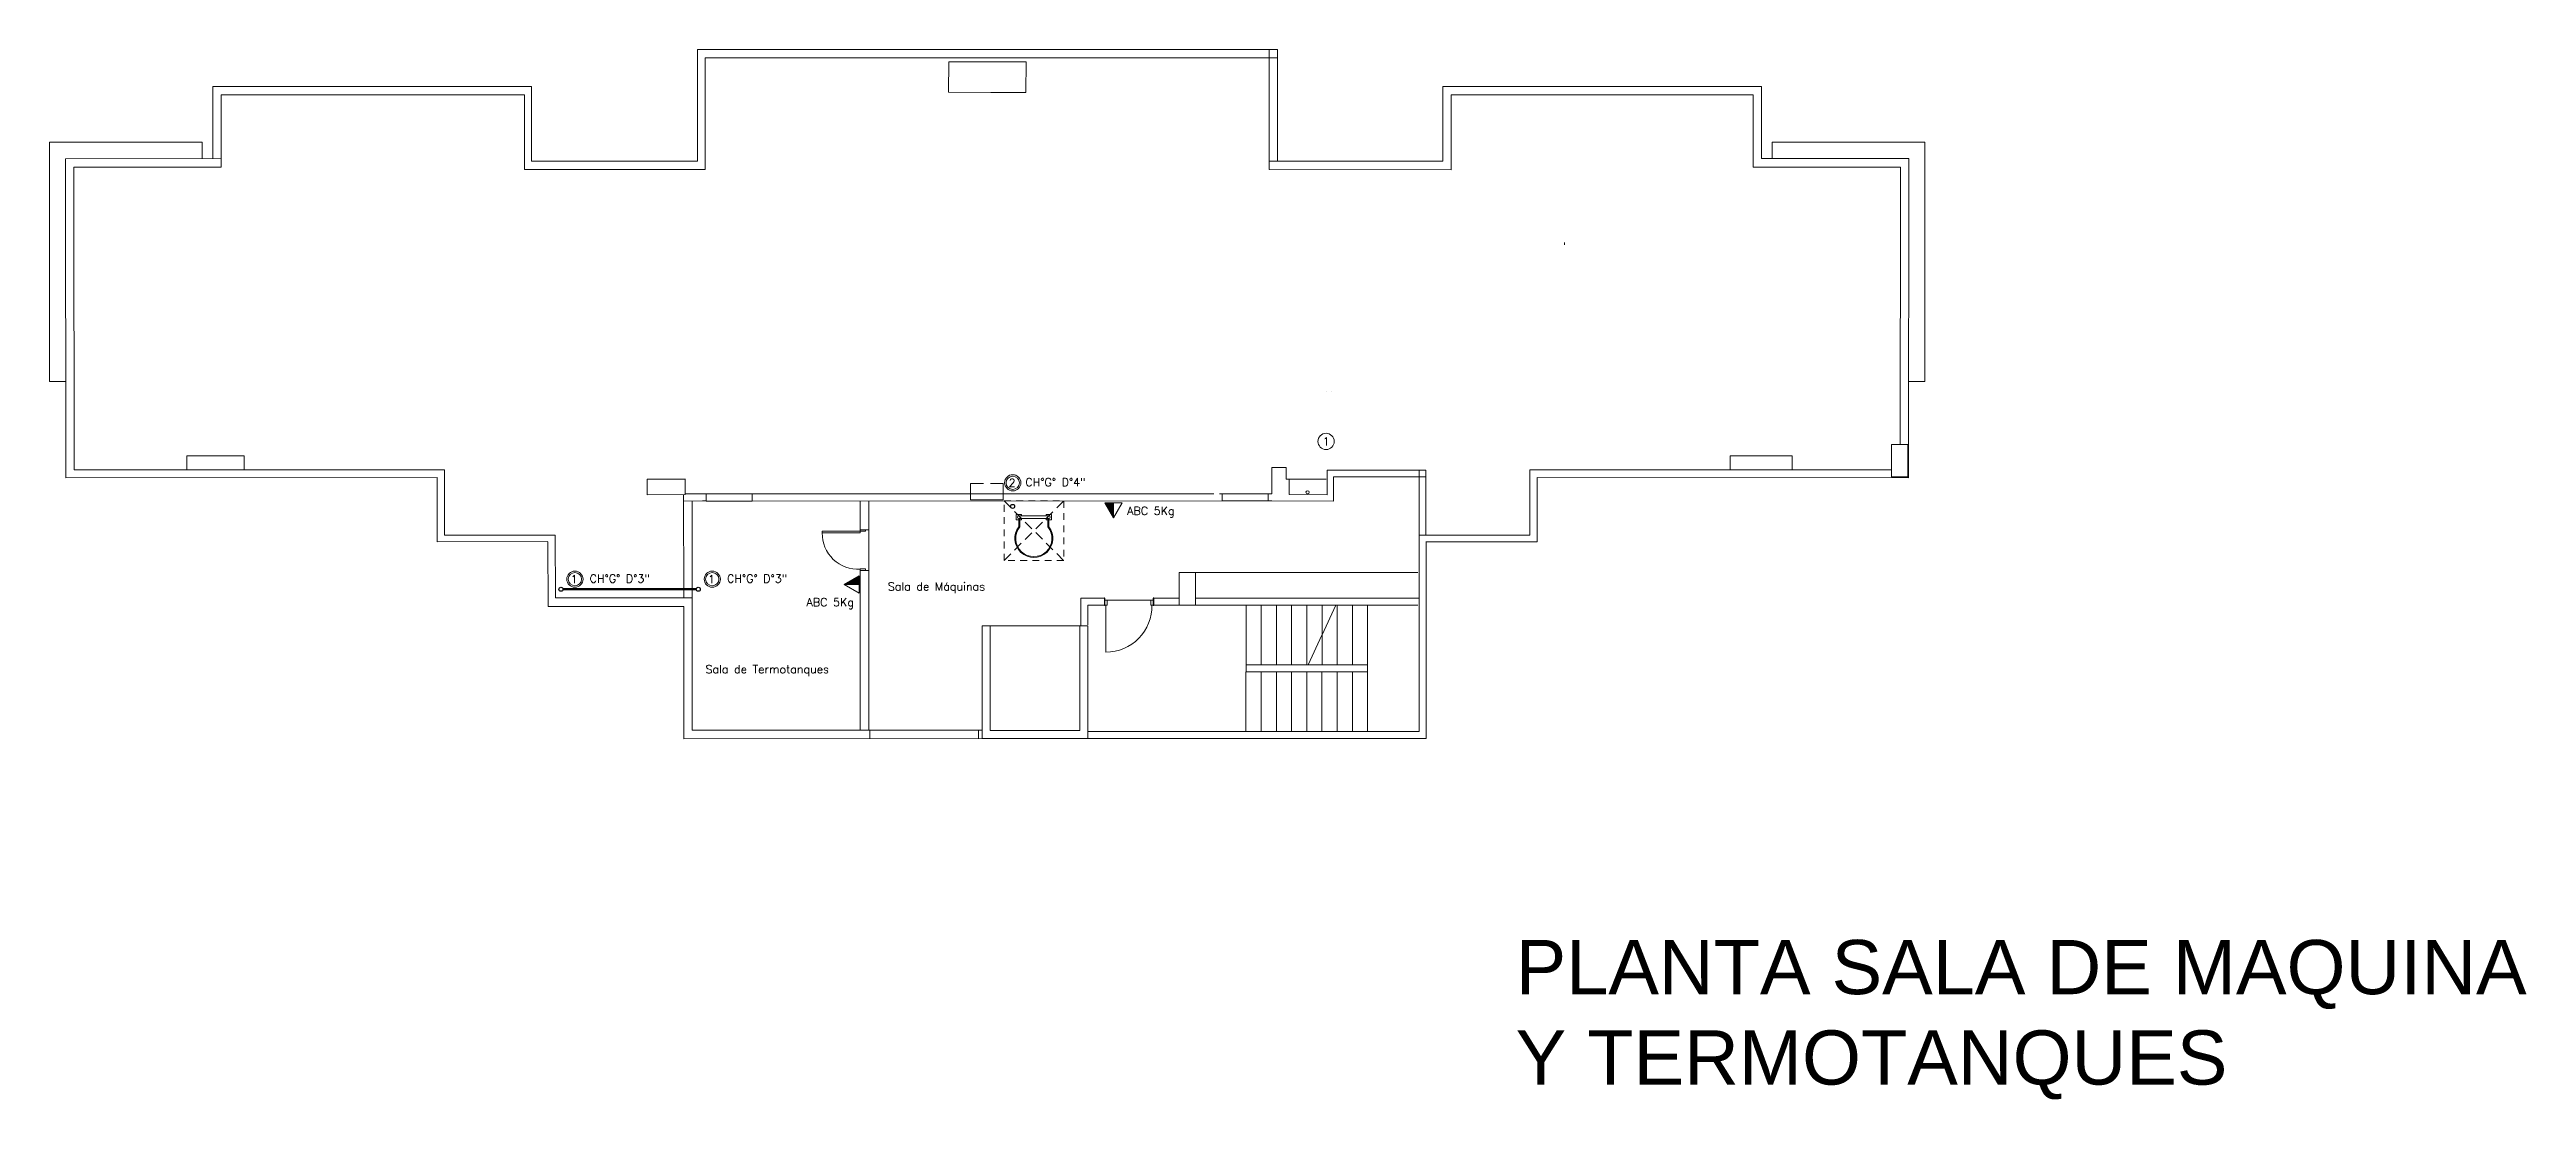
# Model space of a CAD drawing. Header units: millimetres. Extents: x 917 to 1168, y -421 to -23.
# Drawn here: x 1057.43 to 1103.07, y -127.83 to -108.47 of the extents above; entities that cross this region are included whole.
import ezdxf
from ezdxf.enums import TextEntityAlignment as Align

# ---------------------------------------------------------------- set-up
doc = ezdxf.new("R2010")
doc.units = ezdxf.units.MM
doc.header["$LTSCALE"] = 0.1
for name, pattern in [('ACAD_ISO02W100', [15, 12, -3]), ('Basculante', [0.003969, 0.002381, -0.001587]), ('CONTINUA', [0]), ('HIDDEN', [0.375, 0.25, -0.125])]:
    doc.linetypes.add(name, pattern=pattern)
doc.layers.get('0').update_dxf_attribs({"lineweight": 5})
for name, color, linetype, lineweight in [('00-Agua Fria', 5, 'ACAD_ISO02W100', 20), ('00-Texto AF', 7, 'Continuous', 18), ('00_Incendio_Cañeria', 1, 'Continuous', 30), ('00_Incendio_Matafuego', 1, 'Continuous', 20), ('00_Incendio_Montantes', 1, 'Continuous', 30), ('00_Incendio_Numeracion Montantes', 1, 'Continuous', 30), ('00_Incendio_Textos', 7, 'Continuous', 13), ('A-DETL-GENF', 7, 'Continuous', 5), ('A-DOOR', 7, 'Continuous', 5), ('S-COLS', 7, 'Continuous', 5)]:
    doc.layers.add(name, color=color, linetype=linetype, lineweight=lineweight)
doc.styles.add('Instal Sanit', font='techb___.ttf', dxfattribs={"height": 0.15})
doc.styles.add('Romans', font='romans.shx')
doc.styles.get("Standard").update_dxf_attribs({"font": 'arial.ttf'})

msp = doc.modelspace()

# ---------------------------------------------------------------- texts
at = {"color": 8, "insert": (1084.447, -124.892), "char_height": 1, "attachment_point": 1}
msp.add_mtext_dynamic_manual_height_columns('PLANTA SALA DE MAQUINA\\PY TERMOTANQUES', width=25.75024, gutter_width=12.5, heights=[0], dxfattribs=at)
at = {"layer": '00-Texto AF', "style": 'Romans'}
msp.add_text('1', height=0.15, rotation=360, dxfattribs=at).set_placement((1080.954, -115.699), align=Align.MIDDLE_CENTER)
at = {"layer": '00_Incendio_Textos', "lineweight": 18, "char_height": 0.15, "attachment_point": 3}
for s, insert in [('\\A1;{\\Fromans|c0;CH°G° D°4"}', (1076.524, -116.376)), ('\\A1;{\\Fromans|c0;CH°G° D°3\\H1x;"}', (1068.495, -118.154)), ('\\A1;{\\Fromans|c0;CH°G° D°3\\H1x;"}', (1071.026, -118.154))]:
    msp.add_mtext_dynamic_manual_height_columns(s, width=1.33303, gutter_width=12.5, heights=[0], dxfattribs=dict(at, insert=insert))
at = {"layer": '00_Incendio_Textos', "color": 7, "char_height": 0.15, "width": 1.47222, "attachment_point": 2, "style": 'Instal Sanit'}
for insert in [(1077.65, -116.903), (1071.742, -118.589)]:
    msp.add_mtext('\\pi-0.45,l0.6,t0.6;{\\Fromans|c0;ABC 5Kg}', dxfattribs=dict(at, insert=insert))
at = {"layer": '00_Incendio_Textos', "color": 7, "style": 'Romans', "flags": 8}
for tag, p in [('2', (1075.168, -116.461)), ('1', (1067.099, -118.239)), ('1', (1069.63, -118.239))]:
    msp.add_attdef(tag, text='1', height=0.15, dxfattribs=at).set_placement(p, align=Align.MIDDLE_CENTER)

# ---------------------------------------------------------------- blocks, each defined once
blk = doc.blocks.new('T8 - T1-2752867-1-TORRE-ARQ-PB')
at = {"layer": 'S-COLS', "color": 8}
for p, q in [((21.677, 57.629), (21.642, 57.484)), ((23.698, 57.137), (21.677, 57.629)), ((21.642, 57.484), (23.517, 57.027)), ((23.236, 55.242), (23.698, 57.137)), ((23.517, 57.027), (23.126, 55.424)), ((21.251, 55.881), (21.216, 55.735)), ((21.216, 55.735), (23.236, 55.242)), ((23.126, 55.424), (21.251, 55.881))]:
    blk.add_line(p, q, dxfattribs=at)
blk = doc.blocks.new('JW_Interior_Door_Fire_810_Single_1_0 - Puerta contra Incendio-1467360-1-TORRE-ARQ-PB')
at = {"layer": 'A-DETL-GENF', "color": 8}
for p, q in [((0.4272, 0.9328), (0.4272, 0.065)), ((-0.403, 0.065), (-0.445, 0.065)), ((-0.445, 0.065), (-0.445, -0.027)), ((-0.403, -0.027), (-0.403, 0.065)), ((0.403, 0.065), (0.403, -0.027)), ((0.445, 0.065), (0.403, 0.065)), ((0.445, -0.027), (0.445, 0.065)), ((-0.445, -0.027), (-0.403, -0.027)), ((-0.403, -0.027), (0.403, -0.027)), ((0.403, -0.027), (0.445, -0.027))]:
    blk.add_line(p, q, dxfattribs=at)
blk.add_arc((0.4303, 0.0815), 0.8513, 90.20864, 181.11058, dxfattribs=at)
at = {"layer": 'A-DOOR', "color": 8, "lineweight": 25}
for p, q in [((-0.445, 0.065), (-0.455, 0.065)), ((-0.455, 0.065), (-0.455, -0.065)), ((0.455, 0.065), (0.445, 0.065)), ((0.455, -0.065), (0.455, 0.065)), ((-0.455, -0.065), (-0.445, -0.065)), ((-0.445, -0.065), (-0.445, -0.027)), ((0.445, -0.027), (0.445, -0.065)), ((0.445, -0.065), (0.455, -0.065))]:
    blk.add_line(p, q, dxfattribs=at)
blk = doc.blocks.new('1-SM ultimo')
at = {"color": 8}
for p, q in [((851.091, -195.263), (861.78, -195.263)), ((851.091, -195.263), (851.091, -197.322)), ((851.233, -195.419), (861.78, -195.419)), ((851.233, -195.419), (851.233, -197.478)), ((842.164, -195.943), (848.032, -195.943)), ((842.164, -197.273), (842.164, -195.943)), ((842.314, -196.099), (847.903, -196.099)), ((842.314, -196.099), (842.314, -197.43)), ((847.903, -197.478), (847.903, -196.099)), ((848.032, -197.322), (848.032, -195.943)), ((870.699, -195.943), (864.831, -195.943)), ((864.831, -197.322), (864.831, -195.943)), ((864.981, -196.099), (864.981, -197.479)), ((870.549, -196.099), (864.981, -196.099)), ((870.549, -197.43), (870.549, -196.099)), ((870.699, -197.274), (870.699, -195.943)), ((841.967, -196.972), (841.967, -197.274)), ((870.896, -196.972), (870.896, -197.274)), ((839.603, -197.892), (839.603, -197.432)), ((839.762, -197.432), (839.603, -197.432)), ((861.63, -197.322), (861.63, -197.478)), ((873.417, -197.274), (870.699, -197.274)), ((873.26, -197.892), (873.26, -197.43)), ((839.154, -201.384), (839.451, -201.383)), ((873.709, -201.384), (873.412, -201.383)), ((861.679, -203.455), (861.679, -202.971)), ((861.942, -203.186), (861.942, -202.971)), ((864.391, -204.217), (864.392, -203.02)), ((864.513, -204.218), (864.514, -203.02)), ((850.839, -205.371), (850.837, -203.471)), ((860.76, -203.454), (861.61, -203.455)), ((850.996, -205.371), (850.994, -203.589)), ((860.76, -203.587), (861.61, -203.588)), ((848.338, -204.336), (846.296, -204.339)), ((864.512, -204.339), (866.567, -204.339)), ((858.159, -205.379), (858.159, -205.889)), ((859.501, -205.509), (859.501, -205.379)), ((859.501, -205.509), (859.97, -205.509)), ((854.272, -207.812), (854.272, -207.969)), ((856.272, -207.812), (856.272, -207.969))]:
    blk.add_line(p, q, dxfattribs=at)
at = {"color": 8, "lineweight": 5}
for p, q in [((855.723, -195.49), (855.722, -196.052)), ((857.148, -195.492), (855.723, -195.49)), ((857.147, -196.053), (857.148, -195.492)), ((855.722, -196.052), (856.497, -196.053)), ((856.497, -196.053), (857.147, -196.053)), ((839.447, -197.277), (842.314, -197.274)), ((839.452, -203.159), (839.447, -197.277)), ((842.314, -197.43), (839.762, -197.432)), ((842.314, -197.43), (842.018, -197.43)), ((851.233, -197.478), (847.903, -197.478)), ((848.032, -197.322), (851.091, -197.322)), ((864.831, -197.322), (861.63, -197.322)), ((861.63, -197.478), (864.981, -197.479)), ((870.549, -197.43), (873.26, -197.43)), ((873.411, -203.159), (873.417, -197.274)), ((839.603, -197.892), (839.608, -203.015)), ((873.26, -197.892), (873.255, -202.544)), ((867.073, -198.865), (867.073, -198.822)), ((862.682, -201.561), (862.683, -201.561)), ((862.783, -201.561), (862.784, -201.561)), ((873.096, -202.544), (873.396, -202.544)), ((873.096, -203.144), (873.096, -202.544)), ((873.396, -202.544), (873.396, -203.144)), ((873.396, -203.144), (873.396, -202.544)), ((839.608, -203.015), (841.683, -203.013)), ((841.683, -202.757), (842.739, -202.756)), ((841.683, -202.757), (841.683, -203.013)), ((841.683, -203.013), (846.43, -203.014)), ((842.739, -202.756), (842.74, -203.014)), ((846.43, -203.014), (846.43, -204.219)), ((861.942, -202.971), (861.679, -202.971)), ((862.695, -203.019), (862.695, -203.472)), ((864.514, -203.02), (862.695, -203.019)), ((866.433, -203.015), (866.433, -204.219)), ((870.124, -203.015), (866.433, -203.015)), ((870.124, -202.756), (870.124, -203.015)), ((871.267, -202.757), (870.124, -202.756)), ((872.37, -203.014), (870.124, -203.012)), ((871.267, -203.013), (871.267, -202.757)), ((873.096, -203.015), (872.37, -203.014)), ((873.096, -203.015), (873.096, -203.015)), ((846.295, -203.152), (839.452, -203.159)), ((846.295, -203.152), (846.296, -204.339)), ((850.168, -203.186), (850.168, -203.472)), ((850.168, -203.186), (850.87, -203.186)), ((850.168, -203.472), (850.869, -203.471)), ((850.869, -203.471), (850.868, -203.186)), ((850.869, -203.455), (851.253, -203.455)), ((860.61, -203.454), (852.103, -203.455)), ((856.365, -203.266), (856.127, -203.265)), ((856.127, -203.265), (856.127, -203.565)), ((856.127, -203.265), (856.365, -203.266)), ((856.127, -203.449), (856.127, -203.265)), ((856.127, -203.565), (856.727, -203.566)), ((856.727, -203.266), (856.49, -203.266)), ((856.49, -203.266), (856.727, -203.266)), ((856.727, -203.566), (856.727, -203.266)), ((856.727, -203.266), (856.727, -203.45)), ((860.76, -203.454), (860.71, -203.454)), ((861.679, -203.455), (861.61, -203.455)), ((862.68, -203.186), (861.942, -203.186)), ((861.994, -203.471), (861.995, -203.186)), ((862.695, -203.472), (861.994, -203.471)), ((862.812, -203.589), (862.813, -203.14)), ((862.813, -203.14), (864.514, -203.141)), ((866.567, -204.339), (866.568, -203.152)), ((866.568, -203.152), (873.411, -203.159)), ((873.096, -203.144), (873.396, -203.144)), ((873.396, -203.144), (873.096, -203.144)), ((851.184, -203.588), (850.837, -203.589)), ((851.253, -203.588), (851.184, -203.588)), ((852.103, -203.589), (860.76, -203.587)), ((861.61, -203.588), (861.679, -203.588)), ((861.679, -203.588), (862.812, -203.589)), ((846.43, -204.219), (848.472, -204.217)), ((848.34, -205.535), (848.338, -204.339)), ((848.472, -204.217), (848.475, -205.372)), ((864.391, -204.217), (864.391, -207.839)), ((866.433, -204.219), (864.391, -204.217)), ((864.524, -207.969), (864.524, -204.339)), ((859.97, -205.509), (859.97, -204.909)), ((859.97, -204.909), (860.27, -204.909)), ((860.27, -204.909), (864.37, -204.909)), ((860.27, -204.909), (860.27, -205.509)), ((850.996, -205.372), (848.475, -205.372)), ((850.996, -205.371), (850.997, -207.814)), ((858.159, -205.379), (858.591, -205.379)), ((859.501, -205.379), (859.97, -205.379)), ((860.27, -205.379), (864.389, -205.379)), ((848.34, -205.535), (850.839, -205.532)), ((850.839, -205.532), (850.84, -207.972)), ((858.289, -205.509), (858.591, -205.509)), ((860.27, -205.509), (859.97, -205.509)), ((864.366, -205.512), (859.97, -205.509)), ((861.202, -206.609), (861.202, -205.509)), ((861.482, -206.609), (861.482, -205.509)), ((861.762, -206.609), (861.762, -205.509)), ((862.042, -206.609), (862.042, -205.509)), ((862.322, -206.609), (862.322, -205.509)), ((862.602, -206.058), (862.602, -205.509)), ((862.858, -205.509), (863.442, -205.509)), ((862.882, -206.609), (862.882, -205.509)), ((862.882, -206.609), (862.882, -205.509)), ((863.162, -206.609), (863.162, -205.509)), ((863.162, -206.609), (863.162, -205.509)), ((863.442, -206.609), (863.442, -205.509)), ((863.442, -206.609), (863.442, -205.509)), ((856.339, -205.889), (856.339, -206.047)), ((856.489, -206.019), (856.489, -205.889)), ((858.139, -205.889), (858.139, -206.019)), ((862.602, -206.059), (862.602, -206.058)), ((862.602, -206.059), (862.602, -206.058)), ((862.602, -206.06), (862.602, -206.059)), ((862.602, -206.609), (862.602, -206.06)), ((862.602, -206.609), (862.602, -206.06)), ((861.201, -206.739), (861.201, -207.839)), ((863.441, -206.739), (861.201, -206.739)), ((861.204, -206.609), (861.204, -206.739)), ((861.204, -206.609), (861.482, -206.609)), ((861.481, -206.739), (861.481, -207.839)), ((861.481, -206.739), (861.481, -207.839)), ((861.482, -206.609), (861.762, -206.609)), ((861.761, -206.739), (861.761, -207.839)), ((861.761, -206.739), (861.761, -207.839)), ((861.762, -206.609), (862.042, -206.609)), ((862.041, -206.739), (862.041, -207.839)), ((862.041, -206.739), (862.041, -207.839)), ((862.042, -206.609), (862.322, -206.609)), ((862.321, -206.739), (862.321, -207.839)), ((862.321, -206.739), (862.321, -207.839)), ((862.322, -206.609), (862.345, -206.609)), ((862.345, -206.609), (863.442, -206.609)), ((862.601, -206.739), (862.601, -207.839)), ((862.601, -206.739), (862.601, -207.839)), ((862.881, -206.739), (862.881, -207.839)), ((862.881, -206.739), (862.881, -207.839)), ((863.161, -206.739), (863.161, -207.839)), ((863.161, -206.739), (863.161, -207.839)), ((863.441, -206.739), (863.442, -206.609)), ((863.441, -206.739), (863.441, -207.839)), ((863.441, -206.739), (863.441, -207.839)), ((856.339, -207.969), (850.84, -207.972)), ((856.339, -207.812), (850.997, -207.814)), ((858.289, -207.839), (864.37, -207.839)), ((858.289, -207.969), (858.289, -207.839)), ((864.524, -207.969), (858.289, -207.969)), ((863.441, -207.839), (861.201, -207.839)), ((864.391, -207.839), (863.441, -207.839))]:
    blk.add_line(p, q, dxfattribs=at)
at = {"color": 8, "lineweight": 18}
for p, q in [((854.092, -204.177), (854.092, -203.589)), ((854.248, -207.813), (854.248, -203.589)), ((853.392, -204.142), (854.092, -204.142)), ((853.392, -204.177), (853.392, -204.142)), ((854.092, -204.177), (853.392, -204.177)), ((854.092, -204.117), (854.192, -204.117)), ((854.092, -204.142), (854.092, -204.117)), ((854.092, -204.117), (854.248, -204.117)), ((854.092, -204.142), (854.092, -204.177)), ((854.192, -204.142), (854.092, -204.142)), ((854.192, -204.117), (854.192, -204.142)), ((854.092, -207.813), (854.092, -204.842)), ((854.092, -204.842), (854.192, -204.842)), ((854.092, -204.867), (854.092, -204.842)), ((854.192, -204.867), (854.092, -204.867)), ((854.092, -204.867), (854.248, -204.867)), ((854.192, -204.842), (854.192, -204.867))]:
    blk.add_line(p, q, dxfattribs=at)
at = {"color": 8, "linetype": 'HIDDEN', "lineweight": 18, "ltscale": 7}
for p, q in [((856.742, -203.587, 0.307), (857.842, -204.687)), ((856.742, -204.687), (857.842, -203.587, 0.307))]:
    blk.add_line(p, q, dxfattribs=at)
at = {"color": 8, "linetype": 'Basculante', "lineweight": 5}
for p, q in [((861.202, -206.609), (861.202, -205.509)), ((861.482, -206.609), (861.482, -205.509)), ((861.762, -206.609), (861.762, -205.509)), ((862.042, -206.609), (862.042, -205.509)), ((862.322, -206.609), (862.322, -205.509)), ((862.602, -206.058), (862.602, -205.509)), ((862.602, -206.06), (862.602, -206.059))]:
    blk.add_line(p, q, dxfattribs=at)
at = {"color": 8, "linetype": 'Continuous', "lineweight": 5}
for p, q in [((862.858, -205.509), (862.602, -206.058)), ((862.601, -206.06), (862.345, -206.609)), ((862.602, -206.058), (862.6, -206.059)), ((862.6, -206.059), (862.603, -206.06)), ((862.603, -206.06), (862.601, -206.06))]:
    blk.add_line(p, q, dxfattribs=at)
at = {"color": 8}
for points in [[(861.63, -197.322), (861.78, -197.322), (861.78, -195.263), (861.63, -195.263)], [(851.253, -203.455), (852.103, -203.455), (852.103, -203.589), (851.253, -203.589)], [(860.76, -203.454), (861.61, -203.455), (861.61, -203.588), (860.76, -203.587)]]:
    blk.add_lwpolyline(points, close=True, dxfattribs=at)
for points in [[(841.967, -196.972), (839.154, -196.972), (839.154, -201.384)], [(870.896, -196.972), (873.709, -196.972), (873.709, -201.384)], [(858.289, -205.873), (858.289, -205.509)], [(856.489, -205.889), (858.139, -205.889)]]:
    blk.add_lwpolyline(points, dxfattribs=at)
at = {"color": 8, "linetype": 'HIDDEN', "lineweight": 18, "ltscale": 5}
blk.add_lwpolyline([(856.742, -203.587), (857.842, -203.587), (857.842, -204.687), (856.742, -204.687)], close=True, dxfattribs=at)
at = {"color": 8, "linetype": 'Continuous', "lineweight": 15}
for points in [[(857.567, -203.912), (857.567, -204.062, -2.060023), (857.017, -204.062), (857.017, -203.912)], [(857.552, -203.912), (857.552, -204.067, -2.100947), (857.032, -204.067), (857.032, -203.912)]]:
    blk.add_lwpolyline(points, format="xyb", dxfattribs=at)
at = {"color": 8, "lineweight": 18}
for points in [[(857.067, -203.912), (857.067, -203.937), (856.967, -203.937), (856.967, -203.837), (857.067, -203.837), (857.067, -203.862)], [(857.567, -203.862), (857.017, -203.862)], [(857.017, -203.912), (857.567, -203.912)], [(857.517, -203.912), (857.517, -203.937), (857.617, -203.937), (857.617, -203.837), (857.517, -203.837), (857.517, -203.862)]]:
    blk.add_lwpolyline(points, dxfattribs=at)
for centre in [(857.017, -203.887), (857.567, -203.887)]:
    blk.add_circle(centre, 0.025, dxfattribs=at)
blk.add_arc((854.045, -204.191), 0.653, 178.836, 274.1016, dxfattribs=at)
at = {"color": 8, "lineweight": 5, "rotation": 180}
blk.add_blockref('JW_Interior_Door_Fire_810_Single_1_0 - Puerta contra Incendio-1467360-1-TORRE-ARQ-PB', (859.046, -205.444), dxfattribs=at)
at = {"color": 8, "lineweight": 5, "xscale": -0.9999999999999999, "rotation": 76.30154606070612}
blk.add_blockref('T8 - T1-2752867-1-TORRE-ARQ-PB', (917.462, -198.476), dxfattribs=at)
at = {"color": 8, "style": 'Romans'}
for s, p in [('Sala de Máquinas', (854.601, -205.24)), ('Sala de Termotanques', (851.241, -206.766))]:
    blk.add_text(s, height=0.15, dxfattribs=at).set_placement(p)

# ---------------------------------------------------------------- hatches: boundary and pattern name
at = {"layer": '00_Incendio_Matafuego'}
for points in [[(1077.039, -116.83), (1076.879, -116.83), (1077.039, -117.107)], [(1072.351, -118.336), (1072.351, -118.176), (1072.074, -118.336)]]:
    msp.add_hatch(color=256, dxfattribs=at).paths.add_polyline_path(points)

# ---------------------------------------------------------------- linework, layer by layer
at = {"layer": '00-Agua Fria', "linetype": 'CONTINUA', "lineweight": 20}
for centre, radius in [((1080.954, -115.699), 0.15), ((1080.613, -116.637), 0.03)]:
    msp.add_circle(centre, radius, dxfattribs=at)
at = {"layer": '00_Incendio_Cañeria', "lineweight": 50}
msp.add_lwpolyline([(1066.891, -118.426), (1069.348, -118.426)], dxfattribs=at)
at = {"layer": '00_Incendio_Matafuego'}
for points in [[(1077.039, -117.107), (1077.199, -116.83), (1076.879, -116.83)], [(1072.074, -118.336), (1072.351, -118.496), (1072.351, -118.176)]]:
    msp.add_lwpolyline(points, close=True, dxfattribs=at)
for points in [[(1077.039, -117.107), (1077.039, -116.83)], [(1072.074, -118.336), (1072.351, -118.336)]]:
    msp.add_lwpolyline(points, dxfattribs=at)
at = {"layer": '00_Incendio_Montantes', "lineweight": 25}
for centre in [(1075.178, -116.897), (1066.854, -118.426), (1069.385, -118.426)]:
    msp.add_circle(centre, 0.037, dxfattribs=at)
at = {"layer": '00_Incendio_Numeracion Montantes', "lineweight": 20}
for centre, radius in [((1075.18, -116.461), 0.149), ((1075.18, -116.461), 0.122), ((1067.112, -118.239), 0.149), ((1067.112, -118.239), 0.122), ((1069.643, -118.239), 0.149), ((1069.643, -118.239), 0.122)]:
    msp.add_circle(centre, radius, dxfattribs=at)

# ---------------------------------------------------------------- block references
at = {"color": 2, "linetype": 'CONTINUA', "lineweight": 13}
msp.add_blockref('1-SM ultimo', (218.277, 86.791), dxfattribs=at)

msp.set_redraw_order([(e.dxf.handle, doc.entitydb.next_handle()) for e in msp.query("TEXT MTEXT ATTDEF DIMENSION ARC_DIMENSION")])  # texts and dimensions are drawn at this point

doc.saveas('drawing.dxf')
